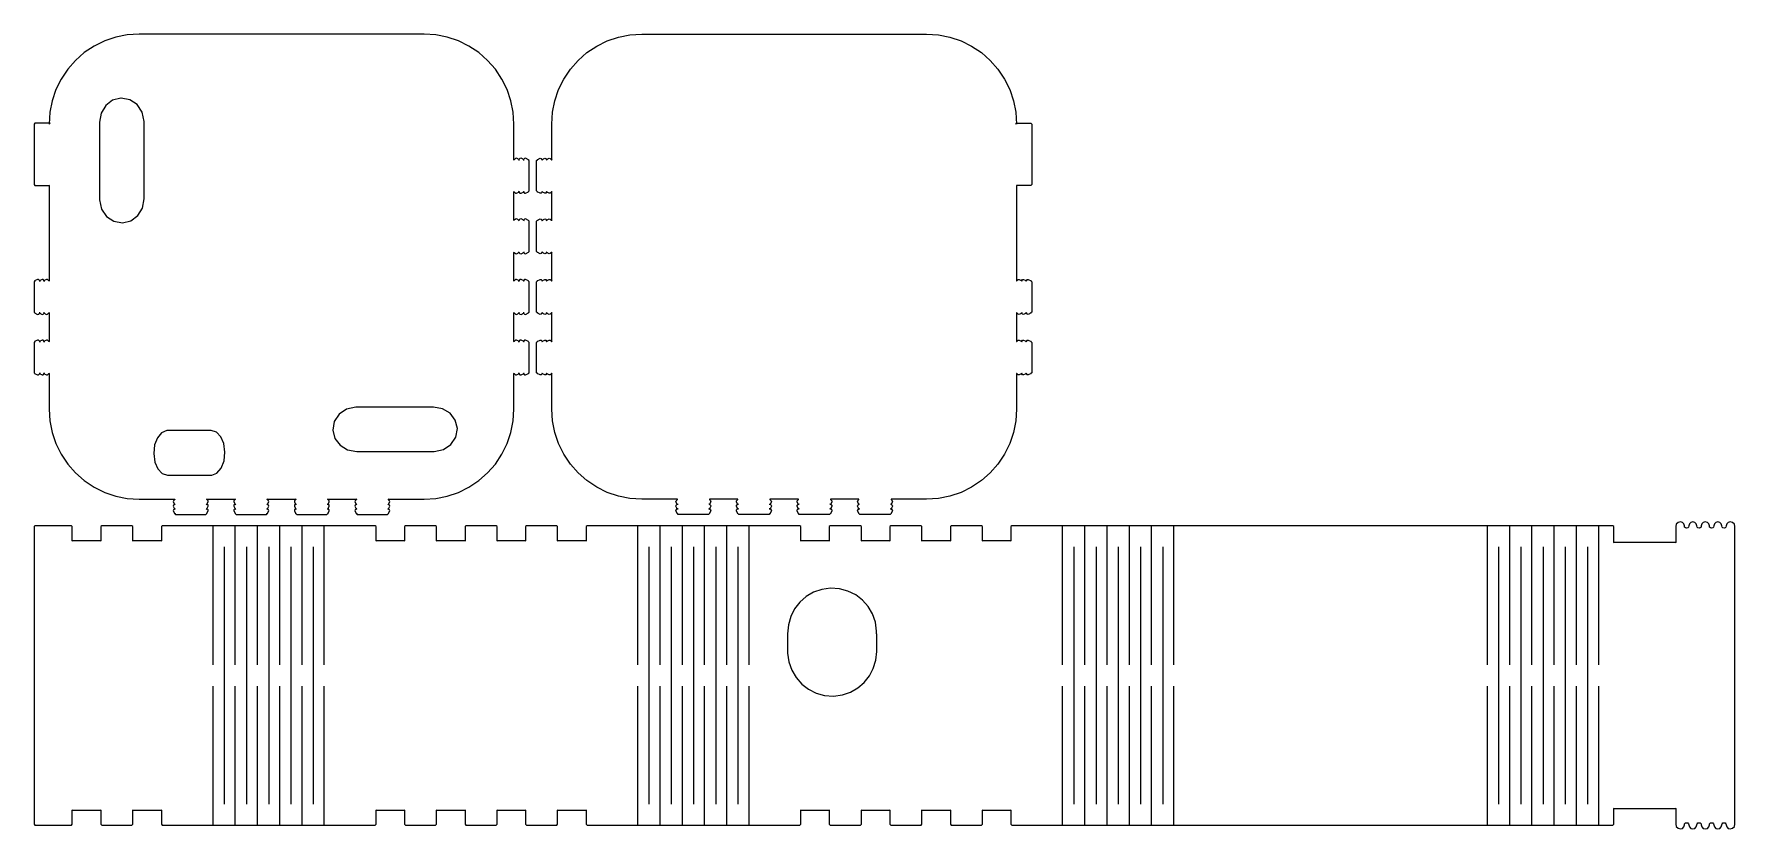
# Model space of a CAD drawing. Extents: x 0 to 191, y 31 to 120.
import ezdxf

# ---------------------------------------------------------------- set-up
doc = ezdxf.new("R2010")
doc.units = 0

msp = doc.modelspace()

# ---------------------------------------------------------------- linework, layer by layer
at = {"layer": 'Layer 1'}
for p, q in [((6.75, 118.897), (5.6495, 118.161)), ((7.937313, 119.482188), (6.75, 118.897)), ((9.18575, 119.90575), (7.937313, 119.482188)), ((10.478813, 120.163187), (9.18575, 119.90575)), ((11.8, 120.25), (10.478813, 120.163187)), ((43.8, 120.25), (11.8, 120.25)), ((45.121187, 120.163187), (43.8, 120.25)), ((46.41425, 119.90575), (45.121187, 120.163187)), ((47.662688, 119.482188), (46.41425, 119.90575)), ((48.85, 118.897), (47.662688, 119.482188)), ((49.9505, 118.161), (48.85, 118.897)), ((62.0995, 118.161), (63.2, 118.897)), ((63.2, 118.897), (64.387313, 119.482188)), ((64.387313, 119.482188), (65.63575, 119.90575)), ((65.63575, 119.90575), (66.928812, 120.163187)), ((66.928812, 120.163187), (68.25, 120.25)), ((68.25, 120.25), (100.25, 120.25)), ((100.25, 120.25), (101.571188, 120.163187)), ((101.571188, 120.163187), (102.86425, 119.90575)), ((102.86425, 119.90575), (104.112687, 119.482188)), ((104.112687, 119.482188), (105.3, 118.897)), ((105.3, 118.897), (106.4005, 118.161)), ((4.6585, 117.2915), (3.789, 116.3005)), ((5.6495, 118.161), (4.6585, 117.2915)), ((50.9415, 117.2915), (49.9505, 118.161)), ((51.811, 116.3005), (50.9415, 117.2915)), ((60.239, 116.3005), (61.1085, 117.2915)), ((61.1085, 117.2915), (62.0995, 118.161)), ((106.4005, 118.161), (107.3915, 117.2915)), ((107.3915, 117.2915), (108.261, 116.3005)), ((3.053, 115.2), (2.467812, 114.012687)), ((3.789, 116.3005), (3.053, 115.2)), ((52.547, 115.2), (51.811, 116.3005)), ((53.132188, 114.012687), (52.547, 115.2)), ((58.917812, 114.012687), (59.503, 115.2)), ((59.503, 115.2), (60.239, 116.3005)), ((108.261, 116.3005), (108.997, 115.2)), ((108.997, 115.2), (109.582188, 114.012687)), ((2.04425, 112.76425), (1.786812, 111.471188)), ((2.467812, 114.012687), (2.04425, 112.76425)), ((8.822805, 112.816687), (8.059076, 112.233513)), ((9.76505, 113.056796), (8.822805, 112.816687)), ((9.78105, 113.05735), (9.76505, 113.056796)), ((10.75868, 112.87872), (9.78105, 113.05735)), ((11.568967, 112.329566), (10.75868, 112.87872)), ((53.55575, 112.76425), (53.132188, 114.012687)), ((53.813187, 111.471188), (53.55575, 112.76425)), ((58.236812, 111.471188), (58.49425, 112.76425)), ((58.49425, 112.76425), (58.917812, 114.012687)), ((109.582188, 114.012687), (110.00575, 112.76425)), ((110.00575, 112.76425), (110.263187, 111.471188)), ((1.786812, 111.471188), (1.7, 110.15)), ((7.547151, 111.389282), (7.36032, 110.366)), ((8.059076, 112.233513), (7.547151, 111.389282)), ((12.129235, 111.493452), (11.568967, 112.329566)), ((12.35681, 110.45394), (12.129235, 111.493452)), ((53.9, 110.15), (53.813187, 111.471188)), ((58.15, 110.15), (58.236812, 111.471188)), ((110.263187, 111.471188), (110.35, 110.15)), ((0.1, 110.25), (0, 110.15)), ((0, 110.15), (0, 103.35)), ((1.8, 110.25), (0.1, 110.25)), ((1.7, 110.15), (1.8, 110.25)), ((7.35832, 110.366), (7.35831, 101.751)), ((7.36032, 110.366), (7.35832, 110.366)), ((12.3563, 110.366), (12.35681, 110.45394)), ((12.3583, 110.366), (12.3563, 110.366)), ((12.3583, 101.751), (12.3583, 110.366)), ((53.9, 106.15), (53.9, 110.15)), ((58.15, 106.15), (58.15, 110.15)), ((110.35, 110.15), (110.25, 110.25)), ((110.25, 110.25), (111.95, 110.25)), ((111.95, 110.25), (112.05, 110.15)), ((112.05, 110.15), (112.05, 103.35)), ((53.9, 106.15), (53.8625, 106.1125)), ((53.8625, 106.1125), (53.9, 106.15)), ((53.929, 106.15), (53.9, 106.15)), ((54.069, 106.291), (53.929, 106.15)), ((53.929, 106.15), (53.929, 106.15)), ((54.185, 106.309), (54.069, 106.291)), ((54.525, 106.139), (54.185, 106.309)), ((54.579, 106.291), (54.409, 106.121)), ((54.409, 106.121), (54.48, 106.15)), ((54.48, 106.15), (54.525, 106.139)), ((54.695, 106.309), (54.579, 106.291)), ((55.035, 106.139), (54.695, 106.309)), ((55.089, 106.291), (54.919, 106.121)), ((54.919, 106.121), (54.99, 106.15)), ((54.99, 106.15), (55.035, 106.139)), ((55.205, 106.309), (55.089, 106.291)), ((55.545, 106.139), (55.205, 106.309)), ((55.6, 106.05), (55.5, 106.15)), ((55.5, 106.15), (55.545, 106.139)), ((55.6, 102.65), (55.6, 106.05)), ((56.45, 106.05), (56.55, 106.15)), ((56.45, 102.65), (56.45, 106.05)), ((56.505, 106.139), (56.845, 106.309)), ((56.55, 106.15), (56.505, 106.139)), ((56.845, 106.309), (56.961, 106.291)), ((56.961, 106.291), (57.131, 106.121)), ((57.015, 106.139), (57.355, 106.309)), ((57.06, 106.15), (57.015, 106.139)), ((57.131, 106.121), (57.06, 106.15)), ((57.355, 106.309), (57.471, 106.291)), ((57.471, 106.291), (57.641, 106.121)), ((57.525, 106.139), (57.865, 106.309)), ((57.57, 106.15), (57.525, 106.139)), ((57.641, 106.121), (57.57, 106.15)), ((57.865, 106.309), (57.981, 106.291)), ((57.981, 106.291), (58.121, 106.15)), ((58.121, 106.15), (58.121, 106.15)), ((58.121, 106.15), (58.15, 106.15)), ((58.15, 106.15), (58.1875, 106.1125)), ((58.1875, 106.1125), (58.15, 106.15)), ((0, 103.35), (0.1, 103.25)), ((0.1, 103.25), (1.7, 103.25)), ((1.7, 103.25), (1.7375, 103.2875)), ((1.7375, 103.2875), (1.7, 103.25)), ((1.7, 103.25), (1.7, 96.55)), ((111.95, 103.25), (110.35, 103.25)), ((110.35, 103.25), (110.35, 103.25)), ((110.35, 103.25), (110.35, 96.55)), ((112.05, 103.35), (111.95, 103.25)), ((7.35831, 101.751), (7.36031, 101.751)), ((7.36031, 101.751), (7.36031, 101.65471)), ((7.36031, 101.65471), (7.590978, 100.61598)), ((12.168631, 100.725778), (12.35631, 101.75099)), ((12.35631, 101.75099), (12.3583, 101.751)), ((53.9, 102.55), (53.8625, 102.5875)), ((53.8625, 102.5875), (53.9, 102.55)), ((53.9, 99.35), (53.9, 102.55)), ((53.9, 102.55), (53.929, 102.55)), ((53.929, 102.55), (53.929, 102.55)), ((53.929, 102.55), (54.069, 102.409)), ((54.069, 102.409), (54.185, 102.391)), ((54.185, 102.391), (54.525, 102.561)), ((54.48, 102.55), (54.409, 102.579)), ((54.409, 102.579), (54.579, 102.409)), ((54.525, 102.561), (54.48, 102.55)), ((54.579, 102.409), (54.695, 102.391)), ((54.695, 102.391), (55.035, 102.561)), ((54.99, 102.55), (54.919, 102.579)), ((54.919, 102.579), (55.089, 102.409)), ((55.035, 102.561), (54.99, 102.55)), ((55.089, 102.409), (55.205, 102.391)), ((55.205, 102.391), (55.545, 102.561)), ((55.5, 102.55), (55.6, 102.65)), ((55.545, 102.561), (55.5, 102.55)), ((56.55, 102.55), (56.45, 102.65)), ((56.845, 102.391), (56.505, 102.561)), ((56.505, 102.561), (56.55, 102.55)), ((56.961, 102.409), (56.845, 102.391)), ((57.131, 102.579), (56.961, 102.409)), ((57.355, 102.391), (57.015, 102.561)), ((57.015, 102.561), (57.06, 102.55)), ((57.06, 102.55), (57.131, 102.579)), ((57.471, 102.409), (57.355, 102.391)), ((57.641, 102.579), (57.471, 102.409)), ((57.865, 102.391), (57.525, 102.561)), ((57.525, 102.561), (57.57, 102.55)), ((57.57, 102.55), (57.641, 102.579)), ((57.981, 102.409), (57.865, 102.391)), ((58.121, 102.55), (57.981, 102.409)), ((58.15, 102.55), (58.121, 102.55)), ((58.121, 102.55), (58.121, 102.55)), ((58.15, 102.55), (58.1875, 102.5875)), ((58.1875, 102.5875), (58.15, 102.55)), ((58.15, 99.35), (58.15, 102.55)), ((7.590978, 100.61598), (8.153738, 99.781799)), ((8.153738, 99.781799), (8.965664, 99.235447)), ((10.888548, 99.298022), (11.654763, 99.880669)), ((11.654763, 99.880669), (12.168631, 100.725778)), ((53.9, 99.35), (53.8625, 99.3125)), ((53.8625, 99.3125), (53.9, 99.35)), ((53.929, 99.35), (53.9, 99.35)), ((54.069, 99.491), (53.929, 99.35)), ((53.929, 99.35), (53.929, 99.35)), ((54.185, 99.509), (54.069, 99.491)), ((54.525, 99.339), (54.185, 99.509)), ((54.579, 99.491), (54.409, 99.321)), ((54.409, 99.321), (54.48, 99.35)), ((54.48, 99.35), (54.525, 99.339)), ((54.695, 99.509), (54.579, 99.491)), ((55.035, 99.339), (54.695, 99.509)), ((55.089, 99.491), (54.919, 99.321)), ((54.919, 99.321), (54.99, 99.35)), ((54.99, 99.35), (55.035, 99.339)), ((55.205, 99.509), (55.089, 99.491)), ((55.545, 99.339), (55.205, 99.509)), ((55.6, 99.25), (55.5, 99.35)), ((55.5, 99.35), (55.545, 99.339)), ((56.45, 99.25), (56.55, 99.35)), ((56.505, 99.339), (56.845, 99.509)), ((56.55, 99.35), (56.505, 99.339)), ((56.845, 99.509), (56.961, 99.491)), ((56.961, 99.491), (57.131, 99.321)), ((57.015, 99.339), (57.355, 99.509)), ((57.06, 99.35), (57.015, 99.339)), ((57.131, 99.321), (57.06, 99.35)), ((57.355, 99.509), (57.471, 99.491)), ((57.471, 99.491), (57.641, 99.321)), ((57.525, 99.339), (57.865, 99.509)), ((57.57, 99.35), (57.525, 99.339)), ((57.641, 99.321), (57.57, 99.35)), ((57.865, 99.509), (57.981, 99.491)), ((57.981, 99.491), (58.121, 99.35)), ((58.121, 99.35), (58.121, 99.35)), ((58.121, 99.35), (58.15, 99.35)), ((58.15, 99.35), (58.1875, 99.3125)), ((58.1875, 99.3125), (58.15, 99.35)), ((8.965664, 99.235447), (9.94383, 99.0602)), ((9.94383, 99.0602), (10.888548, 99.298022)), ((55.6, 95.85), (55.6, 99.25)), ((56.45, 95.85), (56.45, 99.25)), ((1.7, 96.55), (1.7, 92.55)), ((53.9, 95.75), (53.8625, 95.7875)), ((53.8625, 95.7875), (53.9, 95.75)), ((53.9, 92.55), (53.9, 95.75)), ((53.9, 95.75), (53.929, 95.75)), ((53.929, 95.75), (53.929, 95.75)), ((53.929, 95.75), (54.069, 95.609)), ((54.069, 95.609), (54.185, 95.591)), ((54.185, 95.591), (54.525, 95.761)), ((54.48, 95.75), (54.409, 95.779)), ((54.409, 95.779), (54.579, 95.609)), ((54.525, 95.761), (54.48, 95.75)), ((54.579, 95.609), (54.695, 95.591)), ((54.695, 95.591), (55.035, 95.761)), ((54.99, 95.75), (54.919, 95.779)), ((54.919, 95.779), (55.089, 95.609)), ((55.035, 95.761), (54.99, 95.75)), ((55.089, 95.609), (55.205, 95.591)), ((55.205, 95.591), (55.545, 95.761)), ((55.5, 95.75), (55.6, 95.85)), ((55.545, 95.761), (55.5, 95.75)), ((56.55, 95.75), (56.45, 95.85)), ((56.845, 95.591), (56.505, 95.761)), ((56.505, 95.761), (56.55, 95.75)), ((56.961, 95.609), (56.845, 95.591)), ((57.131, 95.779), (56.961, 95.609)), ((57.355, 95.591), (57.015, 95.761)), ((57.015, 95.761), (57.06, 95.75)), ((57.06, 95.75), (57.131, 95.779)), ((57.471, 95.609), (57.355, 95.591)), ((57.641, 95.779), (57.471, 95.609)), ((57.865, 95.591), (57.525, 95.761)), ((57.525, 95.761), (57.57, 95.75)), ((57.57, 95.75), (57.641, 95.779)), ((57.981, 95.609), (57.865, 95.591)), ((58.121, 95.75), (57.981, 95.609)), ((58.15, 95.75), (58.121, 95.75)), ((58.121, 95.75), (58.121, 95.75)), ((58.15, 95.75), (58.1875, 95.7875)), ((58.1875, 95.7875), (58.15, 95.75)), ((58.15, 92.55), (58.15, 95.75)), ((110.35, 96.55), (110.35, 92.55)), ((0.1, 92.55), (0, 92.45)), ((0, 92.45), (0, 89.05)), ((0.395, 92.709), (0.055, 92.539)), ((0.055, 92.539), (0.1, 92.55)), ((0.511, 92.691), (0.395, 92.709)), ((0.681, 92.521), (0.511, 92.691)), ((0.905, 92.709), (0.565, 92.539)), ((0.565, 92.539), (0.61, 92.55)), ((0.61, 92.55), (0.681, 92.521)), ((1.021, 92.691), (0.905, 92.709)), ((1.191, 92.521), (1.021, 92.691)), ((1.415, 92.709), (1.075, 92.539)), ((1.075, 92.539), (1.12, 92.55)), ((1.12, 92.55), (1.191, 92.521)), ((1.531, 92.691), (1.415, 92.709)), ((1.671, 92.55), (1.531, 92.691)), ((1.7, 92.55), (1.671, 92.55)), ((1.671, 92.55), (1.671, 92.55)), ((1.7, 92.55), (1.7375, 92.5125)), ((1.7375, 92.5125), (1.7, 92.55)), ((53.9, 92.55), (53.8625, 92.5125)), ((53.8625, 92.5125), (53.9, 92.55)), ((53.929, 92.55), (53.9, 92.55)), ((54.069, 92.691), (53.929, 92.55)), ((53.929, 92.55), (53.929, 92.55)), ((54.185, 92.709), (54.069, 92.691)), ((54.525, 92.539), (54.185, 92.709)), ((54.579, 92.691), (54.409, 92.521)), ((54.409, 92.521), (54.48, 92.55)), ((54.48, 92.55), (54.525, 92.539)), ((54.695, 92.709), (54.579, 92.691)), ((55.035, 92.539), (54.695, 92.709)), ((55.089, 92.691), (54.919, 92.521)), ((54.919, 92.521), (54.99, 92.55)), ((54.99, 92.55), (55.035, 92.539)), ((55.205, 92.709), (55.089, 92.691)), ((55.545, 92.539), (55.205, 92.709)), ((55.6, 92.45), (55.5, 92.55)), ((55.5, 92.55), (55.545, 92.539)), ((55.6, 89.05), (55.6, 92.45)), ((56.45, 92.45), (56.55, 92.55)), ((56.45, 89.05), (56.45, 92.45)), ((56.505, 92.539), (56.845, 92.709)), ((56.55, 92.55), (56.505, 92.539)), ((56.845, 92.709), (56.961, 92.691)), ((56.961, 92.691), (57.131, 92.521)), ((57.015, 92.539), (57.355, 92.709)), ((57.06, 92.55), (57.015, 92.539)), ((57.131, 92.521), (57.06, 92.55)), ((57.355, 92.709), (57.471, 92.691)), ((57.471, 92.691), (57.641, 92.521)), ((57.525, 92.539), (57.865, 92.709)), ((57.57, 92.55), (57.525, 92.539)), ((57.641, 92.521), (57.57, 92.55)), ((57.865, 92.709), (57.981, 92.691)), ((57.981, 92.691), (58.121, 92.55)), ((58.121, 92.55), (58.121, 92.55)), ((58.121, 92.55), (58.15, 92.55)), ((58.15, 92.55), (58.1875, 92.5125)), ((58.1875, 92.5125), (58.15, 92.55)), ((110.35, 92.55), (110.35, 92.55)), ((110.35, 92.55), (110.379, 92.55)), ((110.379, 92.55), (110.519, 92.691)), ((110.379, 92.55), (110.379, 92.55)), ((110.519, 92.691), (110.635, 92.709)), ((110.635, 92.709), (110.975, 92.539)), ((110.859, 92.521), (111.029, 92.691)), ((110.93, 92.55), (110.859, 92.521)), ((110.975, 92.539), (110.93, 92.55)), ((111.029, 92.691), (111.145, 92.709)), ((111.145, 92.709), (111.485, 92.539)), ((111.369, 92.521), (111.539, 92.691)), ((111.44, 92.55), (111.369, 92.521)), ((111.485, 92.539), (111.44, 92.55)), ((111.539, 92.691), (111.655, 92.709)), ((111.655, 92.709), (111.995, 92.539)), ((111.995, 92.539), (111.95, 92.55)), ((111.95, 92.55), (112.05, 92.45)), ((112.05, 92.45), (112.05, 89.05)), ((0, 89.05), (0.1, 88.95)), ((0.1, 88.95), (0.055, 88.961)), ((0.055, 88.961), (0.395, 88.791)), ((0.395, 88.791), (0.511, 88.809)), ((0.511, 88.809), (0.681, 88.979)), ((0.61, 88.95), (0.565, 88.961)), ((0.565, 88.961), (0.905, 88.791)), ((0.681, 88.979), (0.61, 88.95)), ((0.905, 88.791), (1.021, 88.809)), ((1.021, 88.809), (1.191, 88.979)), ((1.12, 88.95), (1.075, 88.961)), ((1.075, 88.961), (1.415, 88.791)), ((1.191, 88.979), (1.12, 88.95)), ((1.415, 88.791), (1.531, 88.809)), ((1.531, 88.809), (1.671, 88.95)), ((1.671, 88.95), (1.671, 88.95)), ((1.671, 88.95), (1.7, 88.95)), ((1.7, 88.95), (1.7375, 88.9875)), ((1.7375, 88.9875), (1.7, 88.95)), ((1.7, 88.95), (1.7, 85.75)), ((53.9, 88.95), (53.8625, 88.9875)), ((53.8625, 88.9875), (53.9, 88.95)), ((53.9, 85.75), (53.9, 88.95)), ((53.9, 88.95), (53.929, 88.95)), ((53.929, 88.95), (53.929, 88.95)), ((53.929, 88.95), (54.069, 88.809)), ((54.069, 88.809), (54.185, 88.791)), ((54.185, 88.791), (54.525, 88.961)), ((54.48, 88.95), (54.409, 88.979)), ((54.409, 88.979), (54.579, 88.809)), ((54.525, 88.961), (54.48, 88.95)), ((54.579, 88.809), (54.695, 88.791)), ((54.695, 88.791), (55.035, 88.961)), ((54.99, 88.95), (54.919, 88.979)), ((54.919, 88.979), (55.089, 88.809)), ((55.035, 88.961), (54.99, 88.95)), ((55.089, 88.809), (55.205, 88.791)), ((55.205, 88.791), (55.545, 88.961)), ((55.5, 88.95), (55.6, 89.05)), ((55.545, 88.961), (55.5, 88.95)), ((56.55, 88.95), (56.45, 89.05)), ((56.845, 88.791), (56.505, 88.961)), ((56.505, 88.961), (56.55, 88.95)), ((56.961, 88.809), (56.845, 88.791)), ((57.131, 88.979), (56.961, 88.809)), ((57.355, 88.791), (57.015, 88.961)), ((57.015, 88.961), (57.06, 88.95)), ((57.06, 88.95), (57.131, 88.979)), ((57.471, 88.809), (57.355, 88.791)), ((57.641, 88.979), (57.471, 88.809)), ((57.865, 88.791), (57.525, 88.961)), ((57.525, 88.961), (57.57, 88.95)), ((57.57, 88.95), (57.641, 88.979)), ((57.981, 88.809), (57.865, 88.791)), ((58.121, 88.95), (57.981, 88.809)), ((58.15, 88.95), (58.121, 88.95)), ((58.121, 88.95), (58.121, 88.95)), ((58.15, 88.95), (58.1875, 88.9875)), ((58.1875, 88.9875), (58.15, 88.95)), ((58.15, 85.75), (58.15, 88.95)), ((110.379, 88.95), (110.35, 88.95)), ((110.35, 88.95), (110.35, 88.95)), ((110.35, 88.95), (110.35, 85.75)), ((110.519, 88.809), (110.379, 88.95)), ((110.379, 88.95), (110.379, 88.95)), ((110.635, 88.791), (110.519, 88.809)), ((110.975, 88.961), (110.635, 88.791)), ((111.029, 88.809), (110.859, 88.979)), ((110.859, 88.979), (110.93, 88.95)), ((110.93, 88.95), (110.975, 88.961)), ((111.145, 88.791), (111.029, 88.809)), ((111.485, 88.961), (111.145, 88.791)), ((111.539, 88.809), (111.369, 88.979)), ((111.369, 88.979), (111.44, 88.95)), ((111.44, 88.95), (111.485, 88.961)), ((111.655, 88.791), (111.539, 88.809)), ((111.995, 88.961), (111.655, 88.791)), ((112.05, 89.05), (111.95, 88.95)), ((111.95, 88.95), (111.995, 88.961)), ((0.1, 85.75), (0, 85.65)), ((0, 85.65), (0, 82.25)), ((0.395, 85.909), (0.055, 85.739)), ((0.055, 85.739), (0.1, 85.75)), ((0.511, 85.891), (0.395, 85.909)), ((0.681, 85.721), (0.511, 85.891)), ((0.905, 85.909), (0.565, 85.739)), ((0.565, 85.739), (0.61, 85.75)), ((0.61, 85.75), (0.681, 85.721)), ((1.021, 85.891), (0.905, 85.909)), ((1.191, 85.721), (1.021, 85.891)), ((1.415, 85.909), (1.075, 85.739)), ((1.075, 85.739), (1.12, 85.75)), ((1.12, 85.75), (1.191, 85.721)), ((1.531, 85.891), (1.415, 85.909)), ((1.671, 85.75), (1.531, 85.891)), ((1.7, 85.75), (1.671, 85.75)), ((1.671, 85.75), (1.671, 85.75)), ((1.7, 85.75), (1.7375, 85.7125)), ((1.7375, 85.7125), (1.7, 85.75)), ((53.9, 85.75), (53.8625, 85.7125)), ((53.8625, 85.7125), (53.9, 85.75)), ((53.929, 85.75), (53.9, 85.75)), ((54.069, 85.891), (53.929, 85.75)), ((53.929, 85.75), (53.929, 85.75)), ((54.185, 85.909), (54.069, 85.891)), ((54.525, 85.739), (54.185, 85.909)), ((54.579, 85.891), (54.409, 85.721)), ((54.409, 85.721), (54.48, 85.75)), ((54.48, 85.75), (54.525, 85.739)), ((54.695, 85.909), (54.579, 85.891)), ((55.035, 85.739), (54.695, 85.909)), ((55.089, 85.891), (54.919, 85.721)), ((54.919, 85.721), (54.99, 85.75)), ((54.99, 85.75), (55.035, 85.739)), ((55.205, 85.909), (55.089, 85.891)), ((55.545, 85.739), (55.205, 85.909)), ((55.6, 85.65), (55.5, 85.75)), ((55.5, 85.75), (55.545, 85.739)), ((55.6, 82.25), (55.6, 85.65)), ((56.45, 85.65), (56.55, 85.75)), ((56.45, 82.25), (56.45, 85.65)), ((56.505, 85.739), (56.845, 85.909)), ((56.55, 85.75), (56.505, 85.739)), ((56.845, 85.909), (56.961, 85.891)), ((56.961, 85.891), (57.131, 85.721)), ((57.015, 85.739), (57.355, 85.909)), ((57.06, 85.75), (57.015, 85.739)), ((57.131, 85.721), (57.06, 85.75)), ((57.355, 85.909), (57.471, 85.891)), ((57.471, 85.891), (57.641, 85.721)), ((57.525, 85.739), (57.865, 85.909)), ((57.57, 85.75), (57.525, 85.739)), ((57.641, 85.721), (57.57, 85.75)), ((57.865, 85.909), (57.981, 85.891)), ((57.981, 85.891), (58.121, 85.75)), ((58.121, 85.75), (58.121, 85.75)), ((58.121, 85.75), (58.15, 85.75)), ((58.15, 85.75), (58.1875, 85.7125)), ((58.1875, 85.7125), (58.15, 85.75)), ((110.35, 85.75), (110.35, 85.75)), ((110.35, 85.75), (110.379, 85.75)), ((110.379, 85.75), (110.519, 85.891)), ((110.379, 85.75), (110.379, 85.75)), ((110.519, 85.891), (110.635, 85.909)), ((110.635, 85.909), (110.975, 85.739)), ((110.859, 85.721), (111.029, 85.891)), ((110.93, 85.75), (110.859, 85.721)), ((110.975, 85.739), (110.93, 85.75)), ((111.029, 85.891), (111.145, 85.909)), ((111.145, 85.909), (111.485, 85.739)), ((111.369, 85.721), (111.539, 85.891)), ((111.44, 85.75), (111.369, 85.721)), ((111.485, 85.739), (111.44, 85.75)), ((111.539, 85.891), (111.655, 85.909)), ((111.655, 85.909), (111.995, 85.739)), ((111.995, 85.739), (111.95, 85.75)), ((111.95, 85.75), (112.05, 85.65)), ((112.05, 85.65), (112.05, 82.25)), ((0, 82.25), (0.1, 82.15)), ((0.1, 82.15), (0.055, 82.161)), ((0.055, 82.161), (0.395, 81.991)), ((0.511, 82.009), (0.681, 82.179)), ((0.61, 82.15), (0.565, 82.161)), ((0.565, 82.161), (0.905, 81.991)), ((0.681, 82.179), (0.61, 82.15)), ((1.021, 82.009), (1.191, 82.179)), ((1.12, 82.15), (1.075, 82.161)), ((1.075, 82.161), (1.415, 81.991)), ((1.191, 82.179), (1.12, 82.15)), ((1.531, 82.009), (1.671, 82.15)), ((1.671, 82.15), (1.671, 82.15)), ((1.671, 82.15), (1.7, 82.15)), ((1.7, 82.15), (1.7375, 82.1875)), ((1.7375, 82.1875), (1.7, 82.15)), ((1.7, 82.15), (1.7, 78.15)), ((53.9, 82.15), (53.8625, 82.1875)), ((53.8625, 82.1875), (53.9, 82.15)), ((53.9, 78.15), (53.9, 82.15)), ((53.9, 82.15), (53.929, 82.15)), ((53.929, 82.15), (53.929, 82.15)), ((53.929, 82.15), (54.069, 82.009)), ((54.185, 81.991), (54.525, 82.161)), ((54.48, 82.15), (54.409, 82.179)), ((54.409, 82.179), (54.579, 82.009)), ((54.525, 82.161), (54.48, 82.15)), ((54.695, 81.991), (55.035, 82.161)), ((54.99, 82.15), (54.919, 82.179)), ((54.919, 82.179), (55.089, 82.009)), ((55.035, 82.161), (54.99, 82.15)), ((55.205, 81.991), (55.545, 82.161)), ((55.5, 82.15), (55.6, 82.25)), ((55.545, 82.161), (55.5, 82.15)), ((56.55, 82.15), (56.45, 82.25)), ((56.845, 81.991), (56.505, 82.161)), ((56.505, 82.161), (56.55, 82.15)), ((57.131, 82.179), (56.961, 82.009)), ((57.355, 81.991), (57.015, 82.161)), ((57.015, 82.161), (57.06, 82.15)), ((57.06, 82.15), (57.131, 82.179)), ((57.641, 82.179), (57.471, 82.009)), ((57.865, 81.991), (57.525, 82.161)), ((57.525, 82.161), (57.57, 82.15)), ((57.57, 82.15), (57.641, 82.179)), ((58.121, 82.15), (57.981, 82.009)), ((58.15, 82.15), (58.121, 82.15)), ((58.121, 82.15), (58.121, 82.15)), ((58.15, 82.15), (58.1875, 82.1875)), ((58.1875, 82.1875), (58.15, 82.15)), ((58.15, 78.15), (58.15, 82.15)), ((110.379, 82.15), (110.35, 82.15)), ((110.35, 82.15), (110.35, 82.15)), ((110.35, 82.15), (110.35, 78.15)), ((110.519, 82.009), (110.379, 82.15)), ((110.379, 82.15), (110.379, 82.15)), ((110.975, 82.161), (110.635, 81.991)), ((111.029, 82.009), (110.859, 82.179)), ((110.859, 82.179), (110.93, 82.15)), ((110.93, 82.15), (110.975, 82.161)), ((111.485, 82.161), (111.145, 81.991)), ((111.539, 82.009), (111.369, 82.179)), ((111.369, 82.179), (111.44, 82.15)), ((111.44, 82.15), (111.485, 82.161)), ((111.995, 82.161), (111.655, 81.991)), ((112.05, 82.25), (111.95, 82.15)), ((111.95, 82.15), (111.995, 82.161)), ((0.395, 81.991), (0.511, 82.009)), ((0.905, 81.991), (1.021, 82.009)), ((1.415, 81.991), (1.531, 82.009)), ((54.069, 82.009), (54.185, 81.991)), ((54.579, 82.009), (54.695, 81.991)), ((55.089, 82.009), (55.205, 81.991)), ((56.961, 82.009), (56.845, 81.991)), ((57.471, 82.009), (57.355, 81.991)), ((57.981, 82.009), (57.865, 81.991)), ((110.635, 81.991), (110.519, 82.009)), ((111.145, 81.991), (111.029, 82.009)), ((111.655, 81.991), (111.539, 82.009)), ((36.14611, 78.3938), (35.10738, 78.163132)), ((36.2424, 78.3938), (36.14611, 78.3938)), ((36.2424, 78.3958), (36.2424, 78.3938)), ((44.8574, 78.3958), (36.2424, 78.3958)), ((44.857416, 78.39379), (44.8574, 78.3958)), ((45.880698, 78.206956), (44.857416, 78.39379)), ((1.7, 78.15), (1.786812, 76.828812)), ((1.786812, 76.828812), (2.04425, 75.53575)), ((33.726847, 76.788446), (33.5516, 75.81028)), ((34.273199, 77.600372), (33.726847, 76.788446)), ((35.10738, 78.163132), (34.273199, 77.600372)), ((46.724929, 77.695029), (45.880698, 78.206956)), ((47.308101, 76.931297), (46.724929, 77.695029)), ((47.548206, 75.98905), (47.308101, 76.931297)), ((53.55575, 75.53575), (53.813187, 76.828812)), ((53.813187, 76.828812), (53.9, 78.15)), ((58.236812, 76.828812), (58.15, 78.15)), ((58.49425, 75.53575), (58.236812, 76.828812)), ((110.263187, 76.828812), (110.00575, 75.53575)), ((110.35, 78.15), (110.263187, 76.828812)), ((2.04425, 75.53575), (2.467812, 74.287313)), ((13.854943, 74.954476), (13.542741, 74.142453)), ((14.331619, 75.517304), (13.854943, 74.954476)), ((14.92518, 75.748), (14.331619, 75.517304)), ((14.9802, 75.748), (14.92518, 75.748)), ((14.9802, 75.75), (14.9802, 75.748)), ((19.903, 75.75), (14.9802, 75.75)), ((19.903003, 75.74799), (19.903, 75.75)), ((20.487738, 75.561135), (19.903003, 75.74799)), ((20.970158, 75.049145), (20.487738, 75.561135)), ((21.3034, 74.285321), (20.970158, 75.049145)), ((33.5516, 75.81028), (33.789422, 74.865562)), ((33.789422, 74.865562), (34.372069, 74.099347)), ((46.820973, 74.18513), (47.370129, 74.995417)), ((47.370129, 74.995417), (47.54876, 75.97305)), ((47.54876, 75.97305), (47.548206, 75.98905)), ((53.132188, 74.287312), (53.55575, 75.53575)), ((58.917812, 74.287313), (58.49425, 75.53575)), ((110.00575, 75.53575), (109.582188, 74.287313)), ((2.467812, 74.287313), (3.053, 73.1)), ((3.053, 73.1), (3.789, 71.9995)), ((13.542741, 74.142453), (13.4426, 73.16417)), ((13.4426, 73.16417), (13.578499, 72.219338)), ((21.440603, 73.34296), (21.3034, 74.285321)), ((21.338845, 72.349211), (21.44092, 73.32696)), ((21.44092, 73.32696), (21.440603, 73.34296)), ((34.372069, 74.099347), (35.217178, 73.585479)), ((35.217178, 73.585479), (36.24239, 73.3978)), ((36.24239, 73.3978), (36.2424, 73.3958)), ((36.2424, 73.3958), (44.8574, 73.3958)), ((44.8574, 73.3958), (44.8574, 73.3978)), ((44.8574, 73.3978), (44.94534, 73.39729)), ((44.94534, 73.39729), (45.984856, 73.624862)), ((45.984856, 73.624862), (46.820973, 74.18513)), ((51.811, 71.9995), (52.547, 73.1)), ((52.547, 73.1), (53.132188, 74.287312)), ((59.503, 73.1), (58.917812, 74.287313)), ((60.239, 71.9995), (59.503, 73.1)), ((108.997, 73.1), (108.261, 71.9995)), ((109.582188, 74.287313), (108.997, 73.1)), ((3.789, 71.9995), (4.6585, 71.0085)), ((4.6585, 71.0085), (5.6495, 70.139)), ((13.578499, 72.219338), (13.911441, 71.453031)), ((13.911441, 71.453031), (14.394363, 70.939101)), ((14.394363, 70.939101), (14.9802, 70.7514)), ((14.9802, 70.7514), (14.9802, 70.7494)), ((14.9802, 70.7494), (19.903, 70.7494)), ((19.903, 70.7494), (19.903, 70.7514)), ((19.903, 70.7514), (19.95325, 70.75089)), ((19.95325, 70.75089), (20.54726, 70.978491)), ((20.54726, 70.978491), (21.025042, 71.538826)), ((21.025042, 71.538826), (21.338845, 72.349211)), ((49.9505, 70.139), (50.9415, 71.0085)), ((50.9415, 71.0085), (51.811, 71.9995)), ((61.1085, 71.0085), (60.239, 71.9995)), ((62.0995, 70.139), (61.1085, 71.0085)), ((107.3915, 71.0085), (106.4005, 70.139)), ((108.261, 71.9995), (107.3915, 71.0085)), ((5.6495, 70.139), (6.75, 69.403)), ((6.75, 69.403), (7.937312, 68.817813)), ((7.937312, 68.817813), (9.18575, 68.39425)), ((46.41425, 68.39425), (47.662687, 68.817813)), ((47.662687, 68.817813), (48.85, 69.403)), ((48.85, 69.403), (49.9505, 70.139)), ((63.2, 69.403), (62.0995, 70.139)), ((64.387313, 68.817813), (63.2, 69.403)), ((65.63575, 68.39425), (64.387313, 68.817813)), ((104.112687, 68.817813), (102.86425, 68.39425)), ((105.3, 69.403), (104.112687, 68.817813)), ((106.4005, 70.139), (105.3, 69.403)), ((9.18575, 68.39425), (10.478813, 68.136813)), ((10.478813, 68.136813), (11.8, 68.05)), ((11.8, 68.05), (15.8, 68.05)), ((11.8, 68.05), (11.8, 68.05)), ((15.659, 67.881), (15.641, 67.765)), ((15.641, 67.765), (15.811, 67.425)), ((15.659, 67.371), (15.641, 67.255)), ((15.641, 67.255), (15.811, 66.915)), ((15.8, 68.021), (15.659, 67.881)), ((15.829, 67.541), (15.659, 67.371)), ((15.829, 67.031), (15.659, 66.861)), ((15.8, 68.05), (15.8, 68.05)), ((15.8, 68.05), (15.8, 68.021)), ((15.8, 68.021), (15.8, 68.021)), ((15.8, 67.47), (15.829, 67.541)), ((15.811, 67.425), (15.8, 67.47)), ((15.8, 66.96), (15.829, 67.031)), ((15.811, 66.915), (15.8, 66.96)), ((19.4, 68.05), (19.3625, 68.0875)), ((19.3625, 68.0875), (19.4, 68.05)), ((19.541, 67.371), (19.371, 67.541)), ((19.371, 67.541), (19.4, 67.47)), ((19.541, 66.861), (19.371, 67.031)), ((19.371, 67.031), (19.4, 66.96)), ((19.389, 67.425), (19.559, 67.765)), ((19.4, 67.47), (19.389, 67.425)), ((19.389, 66.915), (19.559, 67.255)), ((19.4, 66.96), (19.389, 66.915)), ((19.4, 68.021), (19.4, 68.05)), ((19.4, 68.05), (22.6, 68.05)), ((19.541, 67.881), (19.4, 68.021)), ((19.4, 68.021), (19.4, 68.021)), ((19.559, 67.765), (19.541, 67.881)), ((19.559, 67.255), (19.541, 67.371)), ((22.459, 67.881), (22.441, 67.765)), ((22.441, 67.765), (22.611, 67.425)), ((22.459, 67.371), (22.441, 67.255)), ((22.441, 67.255), (22.611, 66.915)), ((22.6, 68.021), (22.459, 67.881)), ((22.629, 67.541), (22.459, 67.371)), ((22.629, 67.031), (22.459, 66.861)), ((22.6, 68.05), (22.6375, 68.0875)), ((22.6375, 68.0875), (22.6, 68.05)), ((22.6, 68.05), (22.6, 68.021)), ((22.6, 68.021), (22.6, 68.021)), ((22.6, 67.47), (22.629, 67.541)), ((22.611, 67.425), (22.6, 67.47)), ((22.6, 66.96), (22.629, 67.031)), ((22.611, 66.915), (22.6, 66.96)), ((26.2, 68.05), (26.1625, 68.0875)), ((26.1625, 68.0875), (26.2, 68.05)), ((26.341, 67.371), (26.171, 67.541)), ((26.171, 67.541), (26.2, 67.47)), ((26.341, 66.861), (26.171, 67.031)), ((26.171, 67.031), (26.2, 66.96)), ((26.189, 67.425), (26.359, 67.765)), ((26.2, 67.47), (26.189, 67.425)), ((26.189, 66.915), (26.359, 67.255)), ((26.2, 66.96), (26.189, 66.915)), ((26.2, 68.021), (26.2, 68.05)), ((26.2, 68.05), (29.4, 68.05)), ((26.341, 67.881), (26.2, 68.021)), ((26.2, 68.021), (26.2, 68.021)), ((26.359, 67.765), (26.341, 67.881)), ((26.359, 67.255), (26.341, 67.371)), ((29.259, 67.881), (29.241, 67.765)), ((29.241, 67.765), (29.411, 67.425)), ((29.259, 67.371), (29.241, 67.255)), ((29.241, 67.255), (29.411, 66.915)), ((29.4, 68.021), (29.259, 67.881)), ((29.429, 67.541), (29.259, 67.371)), ((29.429, 67.031), (29.259, 66.861)), ((29.4, 68.05), (29.4375, 68.0875)), ((29.4375, 68.0875), (29.4, 68.05)), ((29.4, 68.05), (29.4, 68.021)), ((29.4, 68.021), (29.4, 68.021)), ((29.4, 67.47), (29.429, 67.541)), ((29.411, 67.425), (29.4, 67.47)), ((29.4, 66.96), (29.429, 67.031)), ((29.411, 66.915), (29.4, 66.96)), ((33, 68.05), (32.9625, 68.0875)), ((32.9625, 68.0875), (33, 68.05)), ((33.141, 67.371), (32.971, 67.541)), ((32.971, 67.541), (33, 67.47)), ((33.141, 66.861), (32.971, 67.031)), ((32.971, 67.031), (33, 66.96)), ((32.989, 67.425), (33.159, 67.765)), ((33, 67.47), (32.989, 67.425)), ((32.989, 66.915), (33.159, 67.255)), ((33, 66.96), (32.989, 66.915)), ((33, 68.021), (33, 68.05)), ((33, 68.05), (36.2, 68.05)), ((33.141, 67.881), (33, 68.021)), ((33, 68.021), (33, 68.021)), ((33.159, 67.765), (33.141, 67.881)), ((33.159, 67.255), (33.141, 67.371)), ((36.059, 67.881), (36.041, 67.765)), ((36.041, 67.765), (36.211, 67.425)), ((36.059, 67.371), (36.041, 67.255)), ((36.041, 67.255), (36.211, 66.915)), ((36.2, 68.021), (36.059, 67.881)), ((36.229, 67.541), (36.059, 67.371)), ((36.229, 67.031), (36.059, 66.861)), ((36.2, 68.05), (36.2375, 68.0875)), ((36.2375, 68.0875), (36.2, 68.05)), ((36.2, 68.05), (36.2, 68.021)), ((36.2, 68.021), (36.2, 68.021)), ((36.2, 67.47), (36.229, 67.541)), ((36.211, 67.425), (36.2, 67.47)), ((36.2, 66.96), (36.229, 67.031)), ((36.211, 66.915), (36.2, 66.96)), ((39.8, 68.05), (39.7625, 68.0875)), ((39.7625, 68.0875), (39.8, 68.05)), ((39.941, 67.371), (39.771, 67.541)), ((39.771, 67.541), (39.8, 67.47)), ((39.941, 66.861), (39.771, 67.031)), ((39.771, 67.031), (39.8, 66.96)), ((39.789, 67.425), (39.959, 67.765)), ((39.8, 67.47), (39.789, 67.425)), ((39.789, 66.915), (39.959, 67.255)), ((39.8, 66.96), (39.789, 66.915)), ((39.8, 68.021), (39.8, 68.05)), ((39.8, 68.05), (43.8, 68.05)), ((39.941, 67.881), (39.8, 68.021)), ((39.8, 68.021), (39.8, 68.021)), ((39.959, 67.765), (39.941, 67.881)), ((39.959, 67.255), (39.941, 67.371)), ((43.8, 68.05), (45.121187, 68.136812)), ((45.121187, 68.136812), (46.41425, 68.39425)), ((66.928812, 68.136812), (65.63575, 68.39425)), ((68.25, 68.05), (66.928812, 68.136812)), ((72.25, 68.05), (68.25, 68.05)), ((72.091, 67.765), (72.109, 67.881)), ((72.261, 67.425), (72.091, 67.765)), ((72.091, 67.255), (72.109, 67.371)), ((72.261, 66.915), (72.091, 67.255)), ((72.109, 67.881), (72.25, 68.021)), ((72.109, 67.371), (72.279, 67.541)), ((72.109, 66.861), (72.279, 67.031)), ((72.25, 68.021), (72.25, 68.05)), ((72.25, 68.05), (72.25, 68.05)), ((72.25, 68.021), (72.25, 68.021)), ((72.279, 67.541), (72.25, 67.47)), ((72.25, 67.47), (72.261, 67.425)), ((72.279, 67.031), (72.25, 66.96)), ((72.25, 66.96), (72.261, 66.915)), ((75.85, 67.47), (75.821, 67.541)), ((75.821, 67.541), (75.991, 67.371)), ((75.85, 66.96), (75.821, 67.031)), ((75.821, 67.031), (75.991, 66.861)), ((76.009, 67.765), (75.839, 67.425)), ((75.839, 67.425), (75.85, 67.47)), ((76.009, 67.255), (75.839, 66.915)), ((75.839, 66.915), (75.85, 66.96)), ((79.05, 68.05), (75.85, 68.05)), ((75.85, 68.05), (75.85, 68.05)), ((75.85, 68.05), (75.85, 68.021)), ((75.85, 68.021), (75.85, 68.021)), ((75.85, 68.021), (75.991, 67.881)), ((75.991, 67.881), (76.009, 67.765)), ((75.991, 67.371), (76.009, 67.255)), ((78.891, 67.765), (78.909, 67.881)), ((79.061, 67.425), (78.891, 67.765)), ((78.891, 67.255), (78.909, 67.371)), ((79.061, 66.915), (78.891, 67.255)), ((78.909, 67.881), (79.05, 68.021)), ((78.909, 67.371), (79.079, 67.541)), ((78.909, 66.861), (79.079, 67.031)), ((79.05, 68.021), (79.05, 68.05)), ((79.05, 68.05), (79.05, 68.05)), ((79.05, 68.021), (79.05, 68.021)), ((79.079, 67.541), (79.05, 67.47)), ((79.05, 67.47), (79.061, 67.425)), ((79.079, 67.031), (79.05, 66.96)), ((79.05, 66.96), (79.061, 66.915)), ((82.65, 67.47), (82.621, 67.541)), ((82.621, 67.541), (82.791, 67.371)), ((82.65, 66.96), (82.621, 67.031)), ((82.621, 67.031), (82.791, 66.861)), ((82.809, 67.765), (82.639, 67.425)), ((82.639, 67.425), (82.65, 67.47)), ((82.809, 67.255), (82.639, 66.915)), ((82.639, 66.915), (82.65, 66.96)), ((85.85, 68.05), (82.65, 68.05)), ((82.65, 68.05), (82.65, 68.05)), ((82.65, 68.05), (82.65, 68.021)), ((82.65, 68.021), (82.65, 68.021)), ((82.65, 68.021), (82.791, 67.881)), ((82.791, 67.881), (82.809, 67.765)), ((82.791, 67.371), (82.809, 67.255)), ((85.691, 67.765), (85.709, 67.881)), ((85.861, 67.425), (85.691, 67.765)), ((85.691, 67.255), (85.709, 67.371)), ((85.861, 66.915), (85.691, 67.255)), ((85.709, 67.881), (85.85, 68.021)), ((85.709, 67.371), (85.879, 67.541)), ((85.709, 66.861), (85.879, 67.031)), ((85.85, 68.021), (85.85, 68.05)), ((85.85, 68.05), (85.85, 68.05)), ((85.85, 68.021), (85.85, 68.021)), ((85.879, 67.541), (85.85, 67.47)), ((85.85, 67.47), (85.861, 67.425)), ((85.879, 67.031), (85.85, 66.96)), ((85.85, 66.96), (85.861, 66.915)), ((89.45, 67.47), (89.421, 67.541)), ((89.421, 67.541), (89.591, 67.371)), ((89.45, 66.96), (89.421, 67.031)), ((89.421, 67.031), (89.591, 66.861)), ((89.609, 67.765), (89.439, 67.425)), ((89.439, 67.425), (89.45, 67.47)), ((89.609, 67.255), (89.439, 66.915)), ((89.439, 66.915), (89.45, 66.96)), ((92.65, 68.05), (89.45, 68.05)), ((89.45, 68.05), (89.45, 68.05)), ((89.45, 68.05), (89.45, 68.021)), ((89.45, 68.021), (89.45, 68.021)), ((89.45, 68.021), (89.591, 67.881)), ((89.591, 67.881), (89.609, 67.765)), ((89.591, 67.371), (89.609, 67.255)), ((92.491, 67.765), (92.509, 67.881)), ((92.661, 67.425), (92.491, 67.765)), ((92.491, 67.255), (92.509, 67.371)), ((92.661, 66.915), (92.491, 67.255)), ((92.509, 67.881), (92.65, 68.021)), ((92.509, 67.371), (92.679, 67.541)), ((92.509, 66.861), (92.679, 67.031)), ((92.65, 68.021), (92.65, 68.05)), ((92.65, 68.05), (92.65, 68.05)), ((92.65, 68.021), (92.65, 68.021)), ((92.679, 67.541), (92.65, 67.47)), ((92.65, 67.47), (92.661, 67.425)), ((92.679, 67.031), (92.65, 66.96)), ((92.65, 66.96), (92.661, 66.915)), ((96.25, 67.47), (96.221, 67.541)), ((96.221, 67.541), (96.391, 67.371)), ((96.25, 66.96), (96.221, 67.031)), ((96.221, 67.031), (96.391, 66.861)), ((96.409, 67.765), (96.239, 67.425)), ((96.239, 67.425), (96.25, 67.47)), ((96.409, 67.255), (96.239, 66.915)), ((96.239, 66.915), (96.25, 66.96)), ((100.25, 68.05), (96.25, 68.05)), ((96.25, 68.05), (96.25, 68.05)), ((96.25, 68.05), (96.25, 68.021)), ((96.25, 68.021), (96.25, 68.021)), ((96.25, 68.021), (96.391, 67.881)), ((96.391, 67.881), (96.409, 67.765)), ((96.391, 67.371), (96.409, 67.255)), ((101.571188, 68.136813), (100.25, 68.05)), ((100.25, 68.05), (100.25, 68.05)), ((102.86425, 68.39425), (101.571188, 68.136813)), ((0.1, 65.075), (0, 64.975)), ((0, 64.975), (0, 31.575)), ((4.2, 65.075), (0.1, 65.075)), ((4.3, 64.975), (4.2, 65.075)), ((4.3, 63.375), (4.3, 64.975)), ((7.6, 65.075), (7.5, 64.975)), ((7.5, 64.975), (7.5, 63.375)), ((11, 65.075), (7.6, 65.075)), ((11.1, 64.975), (11, 65.075)), ((11.1, 63.375), (11.1, 64.975)), ((14.4, 65.075), (14.3, 64.975)), ((14.3, 64.975), (14.3, 63.375)), ((18.5, 65.075), (14.4, 65.075)), ((15.659, 66.861), (15.641, 66.745)), ((15.641, 66.745), (15.811, 66.405)), ((15.811, 66.405), (15.8, 66.45)), ((15.8, 66.45), (15.9, 66.35)), ((15.9, 66.35), (19.3, 66.35)), ((34.208, 65.075), (18.5, 65.075)), ((19.3, 66.35), (19.4, 66.45)), ((19.389, 66.405), (19.559, 66.745)), ((19.4, 66.45), (19.389, 66.405)), ((19.559, 66.745), (19.541, 66.861)), ((20.104, 49.46128), (20.104, 65.0749)), ((22.459, 66.861), (22.441, 66.745)), ((22.441, 66.745), (22.611, 66.405)), ((22.611, 66.405), (22.6, 66.45)), ((22.6, 66.45), (22.7, 66.35)), ((22.604, 49.46128), (22.604, 65.0749)), ((22.7, 66.35), (26.1, 66.35)), ((25.104, 49.46128), (25.104, 65.0749)), ((26.1, 66.35), (26.2, 66.45)), ((26.189, 66.405), (26.359, 66.745)), ((26.2, 66.45), (26.189, 66.405)), ((26.359, 66.745), (26.341, 66.861)), ((27.604, 49.46128), (27.604, 65.0749)), ((29.259, 66.861), (29.241, 66.745)), ((29.241, 66.745), (29.411, 66.405)), ((29.411, 66.405), (29.4, 66.45)), ((29.4, 66.45), (29.5, 66.35)), ((29.5, 66.35), (32.9, 66.35)), ((30.104, 49.46128), (30.104, 65.0749)), ((32.604, 49.46128), (32.604, 65.0749)), ((32.9, 66.35), (33, 66.45)), ((32.989, 66.405), (33.159, 66.745)), ((33, 66.45), (32.989, 66.405)), ((33.159, 66.745), (33.141, 66.861)), ((38.308, 65.075), (34.208, 65.075)), ((36.059, 66.861), (36.041, 66.745)), ((36.041, 66.745), (36.211, 66.405)), ((36.211, 66.405), (36.2, 66.45)), ((36.2, 66.45), (36.3, 66.35)), ((36.3, 66.35), (39.7, 66.35)), ((38.408, 64.975), (38.308, 65.075)), ((38.408, 63.375), (38.408, 64.975)), ((39.7, 66.35), (39.8, 66.45)), ((39.789, 66.405), (39.959, 66.745)), ((39.8, 66.45), (39.789, 66.405)), ((39.959, 66.745), (39.941, 66.861)), ((41.708, 65.075), (41.608, 64.975)), ((41.608, 64.975), (41.608, 63.375)), ((45.108, 65.075), (41.708, 65.075)), ((45.208, 64.975), (45.108, 65.075)), ((45.208, 63.375), (45.208, 64.975)), ((48.508, 65.075), (48.408, 64.975)), ((48.408, 64.975), (48.408, 63.375)), ((51.908, 65.075), (48.508, 65.075)), ((52.008, 64.975), (51.908, 65.075)), ((52.008, 63.375), (52.008, 64.975)), ((55.308, 65.075), (55.208, 64.975)), ((55.208, 64.975), (55.208, 63.375)), ((58.708, 65.075), (55.308, 65.075)), ((58.808, 64.975), (58.708, 65.075)), ((58.808, 63.375), (58.808, 64.975)), ((62.108, 65.075), (62.008, 64.975)), ((62.008, 64.975), (62.008, 63.375)), ((66.208, 65.075), (62.108, 65.075)), ((81.916, 65.075), (66.208, 65.075)), ((67.812, 49.46128), (67.812, 65.0749)), ((70.312, 49.46128), (70.312, 65.0749)), ((72.091, 66.745), (72.109, 66.861)), ((72.261, 66.405), (72.091, 66.745)), ((72.35, 66.35), (72.25, 66.45)), ((72.25, 66.45), (72.261, 66.405)), ((75.75, 66.35), (72.35, 66.35)), ((72.812, 49.46128), (72.812, 65.0749)), ((75.312, 49.46128), (75.312, 65.0749)), ((75.85, 66.45), (75.75, 66.35)), ((76.009, 66.745), (75.839, 66.405)), ((75.839, 66.405), (75.85, 66.45)), ((75.991, 66.861), (76.009, 66.745)), ((77.812, 49.46128), (77.812, 65.0749)), ((78.891, 66.745), (78.909, 66.861)), ((79.061, 66.405), (78.891, 66.745)), ((79.15, 66.35), (79.05, 66.45)), ((79.05, 66.45), (79.061, 66.405)), ((82.55, 66.35), (79.15, 66.35)), ((80.312, 49.46128), (80.312, 65.0749)), ((86.016, 65.075), (81.916, 65.075)), ((82.65, 66.45), (82.55, 66.35)), ((82.809, 66.745), (82.639, 66.405)), ((82.639, 66.405), (82.65, 66.45)), ((82.791, 66.861), (82.809, 66.745)), ((85.691, 66.745), (85.709, 66.861)), ((85.861, 66.405), (85.691, 66.745)), ((85.95, 66.35), (85.85, 66.45)), ((85.85, 66.45), (85.861, 66.405)), ((89.35, 66.35), (85.95, 66.35)), ((86.116, 64.975), (86.016, 65.075)), ((86.116, 63.375), (86.116, 64.975)), ((89.416, 65.075), (89.316, 64.975)), ((89.316, 64.975), (89.316, 63.375)), ((89.45, 66.45), (89.35, 66.35)), ((92.816, 65.075), (89.416, 65.075)), ((89.609, 66.745), (89.439, 66.405)), ((89.439, 66.405), (89.45, 66.45)), ((89.591, 66.861), (89.609, 66.745)), ((92.491, 66.745), (92.509, 66.861)), ((92.661, 66.405), (92.491, 66.745)), ((92.75, 66.35), (92.65, 66.45)), ((92.65, 66.45), (92.661, 66.405)), ((96.15, 66.35), (92.75, 66.35)), ((92.916, 64.975), (92.816, 65.075)), ((92.916, 63.375), (92.916, 64.975)), ((96.216, 65.075), (96.116, 64.975)), ((96.116, 64.975), (96.116, 63.375)), ((96.25, 66.45), (96.15, 66.35)), ((99.616, 65.075), (96.216, 65.075)), ((96.409, 66.745), (96.239, 66.405)), ((96.239, 66.405), (96.25, 66.45)), ((96.391, 66.861), (96.409, 66.745)), ((99.716, 64.975), (99.616, 65.075)), ((99.716, 63.375), (99.716, 64.975)), ((103.016, 65.075), (102.916, 64.975)), ((102.916, 64.975), (102.916, 63.375)), ((106.416, 65.075), (103.016, 65.075)), ((106.516, 64.975), (106.416, 65.075)), ((106.516, 63.375), (106.516, 64.975)), ((109.816, 65.075), (109.716, 64.975)), ((109.716, 64.975), (109.716, 63.375)), ((113.916, 65.075), (109.816, 65.075)), ((129.624, 65.075), (113.916, 65.075)), ((115.52, 49.46127), (115.52, 65.0749)), ((118.02, 49.46127), (118.02, 65.0749)), ((120.52, 49.46127), (120.52, 65.0749)), ((123.02, 49.46127), (123.02, 65.0749)), ((125.52, 49.46127), (125.52, 65.0749)), ((128.02, 49.46127), (128.02, 65.0749)), ((161.624, 65.075), (129.624, 65.075)), ((177.332, 65.075), (161.624, 65.075)), ((163.228, 49.46128), (163.228, 65.0749)), ((165.728, 49.46128), (165.728, 65.0749)), ((168.228, 49.46128), (168.228, 65.0749)), ((170.728, 49.46128), (170.728, 65.0749)), ((173.228, 49.46128), (173.228, 65.0749)), ((175.728, 49.46128), (175.728, 65.0749)), ((177.432, 64.975), (177.332, 65.075)), ((177.432, 63.205), (177.432, 64.975)), ((184.442, 65.237), (184.372, 64.975)), ((184.372, 64.975), (184.372, 63.205)), ((184.634, 65.43), (184.442, 65.237)), ((184.897, 65.5), (184.634, 65.43)), ((185.122, 65.44), (184.897, 65.5)), ((185.287, 65.275), (185.122, 65.44)), ((185.347, 65.049), (185.287, 65.275)), ((185.381, 64.924), (185.347, 65.049)), ((185.849, 65.049), (185.815, 64.924)), ((185.909, 65.275), (185.849, 65.049)), ((186.074, 65.44), (185.909, 65.275)), ((186.299, 65.5), (186.074, 65.44)), ((186.525, 65.44), (186.299, 65.5)), ((186.69, 65.275), (186.525, 65.44)), ((186.75, 65.049), (186.69, 65.275)), ((186.784, 64.924), (186.75, 65.049)), ((187.251, 65.049), (187.218, 64.924)), ((187.312, 65.275), (187.251, 65.049)), ((187.477, 65.44), (187.312, 65.275)), ((187.702, 65.5), (187.477, 65.44)), ((187.927, 65.44), (187.702, 65.5)), ((188.092, 65.275), (187.927, 65.44)), ((188.152, 65.049), (188.092, 65.275)), ((188.186, 64.924), (188.152, 65.049)), ((188.654, 65.049), (188.62, 64.924)), ((188.714, 65.275), (188.654, 65.049)), ((188.879, 65.44), (188.714, 65.275)), ((189.104, 65.5), (188.879, 65.44)), ((189.33, 65.44), (189.104, 65.5)), ((189.495, 65.275), (189.33, 65.44)), ((189.555, 65.049), (189.495, 65.275)), ((189.589, 64.924), (189.555, 65.049)), ((190.056, 65.049), (190.023, 64.924)), ((190.117, 65.275), (190.056, 65.049)), ((190.282, 65.44), (190.117, 65.275)), ((190.507, 65.5), (190.282, 65.44)), ((190.769, 65.43), (190.507, 65.5)), ((190.962, 65.237), (190.769, 65.43)), ((191.032, 64.975), (190.962, 65.237)), ((191.032, 31.575), (191.032, 64.975)), ((4.3, 63.375), (4.2625, 63.3375)), ((4.2625, 63.3375), (4.3, 63.375)), ((7.5, 63.375), (4.3, 63.375)), ((7.5, 63.375), (7.5375, 63.3375)), ((7.5375, 63.3375), (7.5, 63.375)), ((11.1, 63.375), (11.0625, 63.3375)), ((11.0625, 63.3375), (11.1, 63.375)), ((14.3, 63.375), (11.1, 63.375)), ((14.3, 63.375), (14.3375, 63.3375)), ((14.3375, 63.3375), (14.3, 63.375)), ((38.408, 63.375), (38.3705, 63.3375)), ((38.3705, 63.3375), (38.408, 63.375)), ((41.608, 63.375), (38.408, 63.375)), ((41.608, 63.375), (41.6455, 63.3375)), ((41.6455, 63.3375), (41.608, 63.375)), ((45.208, 63.375), (45.1705, 63.3375)), ((45.1705, 63.3375), (45.208, 63.375)), ((48.408, 63.375), (45.208, 63.375)), ((48.408, 63.375), (48.4455, 63.3375)), ((48.4455, 63.3375), (48.408, 63.375)), ((52.008, 63.375), (51.9705, 63.3375)), ((51.9705, 63.3375), (52.008, 63.375)), ((55.208, 63.375), (52.008, 63.375)), ((55.208, 63.375), (55.2455, 63.3375)), ((55.2455, 63.3375), (55.208, 63.375)), ((58.808, 63.375), (58.7705, 63.3375)), ((58.7705, 63.3375), (58.808, 63.375)), ((62.008, 63.375), (58.808, 63.375)), ((62.008, 63.375), (62.0455, 63.3375)), ((62.0455, 63.3375), (62.008, 63.375)), ((86.116, 63.375), (86.0785, 63.3375)), ((86.0785, 63.3375), (86.116, 63.375)), ((89.316, 63.375), (86.116, 63.375)), ((89.316, 63.375), (89.3535, 63.3375)), ((89.3535, 63.3375), (89.316, 63.375)), ((92.916, 63.375), (92.8785, 63.3375)), ((92.8785, 63.3375), (92.916, 63.375)), ((96.116, 63.375), (92.916, 63.375)), ((96.116, 63.375), (96.1535, 63.3375)), ((96.1535, 63.3375), (96.116, 63.375)), ((99.716, 63.375), (99.6785, 63.3375)), ((99.6785, 63.3375), (99.716, 63.375)), ((102.916, 63.375), (99.716, 63.375)), ((102.916, 63.375), (102.9535, 63.3375)), ((102.9535, 63.3375), (102.916, 63.375)), ((106.516, 63.375), (106.4785, 63.3375)), ((106.4785, 63.3375), (106.516, 63.375)), ((109.716, 63.375), (106.516, 63.375)), ((109.716, 63.375), (109.7535, 63.3375)), ((109.7535, 63.3375), (109.716, 63.375)), ((177.432, 63.205), (177.3945, 63.1675)), ((177.3945, 63.1675), (177.432, 63.205)), ((184.372, 63.205), (177.432, 63.205)), ((184.372, 63.205), (184.4095, 63.1675)), ((184.4095, 63.1675), (184.372, 63.205)), ((185.473, 64.832), (185.381, 64.924)), ((185.598, 64.799), (185.473, 64.832)), ((185.723, 64.832), (185.598, 64.799)), ((185.815, 64.924), (185.723, 64.832)), ((186.875, 64.832), (186.784, 64.924)), ((187.001, 64.799), (186.875, 64.832)), ((187.126, 64.832), (187.001, 64.799)), ((187.218, 64.924), (187.126, 64.832)), ((188.278, 64.832), (188.186, 64.924)), ((188.403, 64.799), (188.278, 64.832)), ((188.528, 64.832), (188.403, 64.799)), ((188.62, 64.924), (188.528, 64.832)), ((189.68, 64.832), (189.589, 64.924)), ((189.806, 64.799), (189.68, 64.832)), ((189.931, 64.832), (189.806, 64.799)), ((190.023, 64.924), (189.931, 64.832)), ((21.354, 62.70202), (21.354, 33.8478)), ((23.854, 62.70202), (23.854, 33.8478)), ((26.354, 62.70202), (26.354, 33.8478)), ((28.854, 62.70202), (28.854, 33.8478)), ((31.354, 62.70202), (31.354, 33.8478)), ((69.062, 62.70202), (69.062, 33.8478)), ((71.562, 62.70202), (71.562, 33.8478)), ((74.062, 62.70202), (74.062, 33.8478)), ((76.562, 62.70202), (76.562, 33.8478)), ((79.062, 62.70202), (79.062, 33.8478)), ((116.77, 62.70202), (116.77, 33.8478)), ((119.27, 62.70202), (119.27, 33.8478)), ((121.77, 62.70202), (121.77, 33.8478)), ((124.27, 62.70202), (124.27, 33.8478)), ((126.77, 62.70202), (126.77, 33.8478)), ((164.478, 62.70202), (164.478, 33.8478)), ((166.978, 62.70202), (166.978, 33.8478)), ((169.478, 62.70202), (169.478, 33.8478)), ((171.978, 62.70202), (171.978, 33.8478)), ((174.478, 62.70202), (174.478, 33.8478)), ((87.544349, 57.61396), (86.717207, 57.130619)), ((88.464411, 57.933531), (87.544349, 57.61396)), ((89.4584, 58.0692), (88.464411, 57.933531)), ((89.45851, 58.069183), (89.4584, 58.0692)), ((90.468104, 58.00389), (89.45851, 58.069183)), ((91.415608, 57.746867), (90.468104, 58.00389)), ((92.280257, 57.317413), (91.415608, 57.746867)), ((93.041286, 56.734826), (92.280257, 57.317413)), ((85.417659, 55.75316), (84.983241, 54.899307)), ((86.001979, 56.503641), (85.417659, 55.75316)), ((86.717207, 57.130619), (86.001979, 56.503641)), ((93.67793, 56.018407), (93.041286, 56.734826)), ((94.169424, 55.187454), (93.67793, 56.018407)), ((84.71772, 53.962216), (84.64009, 52.96202)), ((84.983241, 54.899307), (84.71772, 53.962216)), ((94.495002, 54.261266), (94.169424, 55.187454)), ((94.6339, 53.259143), (94.495002, 54.261266)), ((84.64009, 52.96202), (84.6375, 52.962)), ((84.6375, 52.962), (84.6375, 50.9621)), ((94.6349, 53.226583), (94.6339, 53.259143)), ((94.6359, 52.962), (94.6349, 53.226583)), ((94.6374, 52.962), (94.6359, 52.962)), ((94.637403, 50.987938), (94.6374, 52.962)), ((84.6375, 50.9621), (84.6406, 50.9621)), ((84.6406, 50.9621), (84.640083, 50.791568)), ((84.640083, 50.791568), (84.775682, 49.788935)), ((84.775682, 49.788935), (85.098231, 48.861633)), ((94.260857, 49.055234), (94.540199, 49.976264)), ((94.540199, 49.976264), (94.637403, 50.962098)), ((94.637403, 50.962098), (94.637403, 50.987938)), ((85.098231, 48.861633), (85.587025, 48.02903)), ((85.587025, 48.02903), (86.221358, 47.310498)), ((93.230049, 47.484341), (93.817949, 48.218197)), ((93.817949, 48.218197), (94.260857, 49.055234)), ((20.104, 31.4749), (20.104, 47.0884)), ((22.604, 31.47492), (22.604, 47.0884)), ((25.104, 31.47492), (25.104, 47.0884)), ((27.604, 31.47492), (27.604, 47.0884)), ((30.104, 31.47492), (30.104, 47.0884)), ((32.604, 31.47492), (32.604, 47.0884)), ((67.812, 31.4749), (67.812, 47.0884)), ((70.312, 31.47492), (70.312, 47.0884)), ((72.812, 31.47492), (72.812, 47.0884)), ((75.312, 31.47492), (75.312, 47.0884)), ((77.812, 31.47492), (77.812, 47.0884)), ((80.312, 31.47492), (80.312, 47.0884)), ((86.221358, 47.310498), (86.980525, 46.725405)), ((86.980525, 46.725405), (87.843819, 46.293123)), ((87.843819, 46.293123), (88.790537, 46.03302)), ((88.790537, 46.03302), (89.799973, 45.964468)), ((89.799973, 45.964468), (90.782119, 46.093728)), ((90.782119, 46.093728), (91.693562, 46.402919)), ((91.693562, 46.402919), (92.515729, 46.872852)), ((92.515729, 46.872852), (93.230049, 47.484341)), ((115.52, 31.4749), (115.52, 47.0884)), ((118.02, 31.47491), (118.02, 47.0884)), ((120.52, 31.47491), (120.52, 47.0884)), ((123.02, 31.47491), (123.02, 47.0884)), ((125.52, 31.47491), (125.52, 47.0884)), ((128.02, 31.47491), (128.02, 47.0884)), ((163.228, 31.4749), (163.228, 47.0884)), ((165.728, 31.47492), (165.728, 47.0884)), ((168.228, 31.47492), (168.228, 47.0884)), ((170.728, 31.47492), (170.728, 47.0884)), ((173.228, 31.47492), (173.228, 47.0884)), ((175.728, 31.47492), (175.728, 47.0884)), ((4.3, 33.175), (4.2625, 33.2125)), ((4.2625, 33.2125), (4.3, 33.175)), ((4.3, 31.575), (4.3, 33.175)), ((4.3, 33.175), (7.5, 33.175)), ((7.5, 33.175), (7.5375, 33.2125)), ((7.5375, 33.2125), (7.5, 33.175)), ((7.5, 33.175), (7.5, 31.575)), ((11.1, 33.175), (11.0625, 33.2125)), ((11.0625, 33.2125), (11.1, 33.175)), ((11.1, 31.575), (11.1, 33.175)), ((11.1, 33.175), (14.3, 33.175)), ((14.3, 33.175), (14.3375, 33.2125)), ((14.3375, 33.2125), (14.3, 33.175)), ((14.3, 33.175), (14.3, 31.575)), ((38.408, 33.175), (38.3705, 33.2125)), ((38.3705, 33.2125), (38.408, 33.175)), ((38.408, 31.575), (38.408, 33.175)), ((38.408, 33.175), (41.608, 33.175)), ((41.608, 33.175), (41.6455, 33.2125)), ((41.6455, 33.2125), (41.608, 33.175)), ((41.608, 33.175), (41.608, 31.575)), ((45.208, 33.175), (45.1705, 33.2125)), ((45.1705, 33.2125), (45.208, 33.175)), ((45.208, 31.575), (45.208, 33.175)), ((45.208, 33.175), (48.408, 33.175)), ((48.408, 33.175), (48.4455, 33.2125)), ((48.4455, 33.2125), (48.408, 33.175)), ((48.408, 33.175), (48.408, 31.575)), ((52.008, 33.175), (51.9705, 33.2125)), ((51.9705, 33.2125), (52.008, 33.175)), ((52.008, 31.575), (52.008, 33.175)), ((52.008, 33.175), (55.208, 33.175)), ((55.208, 33.175), (55.2455, 33.2125)), ((55.2455, 33.2125), (55.208, 33.175)), ((55.208, 33.175), (55.208, 31.575)), ((58.808, 33.175), (58.7705, 33.2125)), ((58.7705, 33.2125), (58.808, 33.175)), ((58.808, 31.575), (58.808, 33.175)), ((58.808, 33.175), (62.008, 33.175)), ((62.008, 33.175), (62.0455, 33.2125)), ((62.0455, 33.2125), (62.008, 33.175)), ((62.008, 33.175), (62.008, 31.575)), ((86.116, 33.175), (86.0785, 33.2125)), ((86.0785, 33.2125), (86.116, 33.175)), ((86.116, 31.575), (86.116, 33.175)), ((86.116, 33.175), (89.316, 33.175)), ((89.316, 33.175), (89.3535, 33.2125)), ((89.3535, 33.2125), (89.316, 33.175)), ((89.316, 33.175), (89.316, 31.575)), ((92.916, 33.175), (92.8785, 33.2125)), ((92.8785, 33.2125), (92.916, 33.175)), ((92.916, 31.575), (92.916, 33.175)), ((92.916, 33.175), (96.116, 33.175)), ((96.116, 33.175), (96.1535, 33.2125)), ((96.1535, 33.2125), (96.116, 33.175)), ((96.116, 33.175), (96.116, 31.575)), ((99.716, 33.175), (99.6785, 33.2125)), ((99.6785, 33.2125), (99.716, 33.175)), ((99.716, 31.575), (99.716, 33.175)), ((99.716, 33.175), (102.916, 33.175)), ((102.916, 33.175), (102.9535, 33.2125)), ((102.9535, 33.2125), (102.916, 33.175)), ((102.916, 33.175), (102.916, 31.575)), ((106.516, 33.175), (106.4785, 33.2125)), ((106.4785, 33.2125), (106.516, 33.175)), ((106.516, 31.575), (106.516, 33.175)), ((106.516, 33.175), (109.716, 33.175)), ((109.716, 33.175), (109.7535, 33.2125)), ((109.7535, 33.2125), (109.716, 33.175)), ((109.716, 33.175), (109.716, 31.575)), ((177.432, 33.345), (177.3945, 33.3825)), ((177.3945, 33.3825), (177.432, 33.345)), ((177.432, 31.575), (177.432, 33.345)), ((177.432, 33.345), (184.372, 33.345)), ((184.372, 33.345), (184.4095, 33.3825)), ((184.4095, 33.3825), (184.372, 33.345)), ((184.372, 33.345), (184.372, 31.575)), ((0, 31.575), (0.1, 31.475)), ((0.1, 31.475), (4.2, 31.475)), ((0.1, 31.475), (0.1, 31.475)), ((4.2, 31.475), (4.3, 31.575)), ((7.5, 31.575), (7.6, 31.475)), ((7.6, 31.475), (11, 31.475)), ((11, 31.475), (11.1, 31.575)), ((14.3, 31.575), (14.4, 31.475)), ((14.4, 31.475), (18.5, 31.475)), ((18.5, 31.475), (34.208, 31.475)), ((34.208, 31.475), (38.308, 31.475)), ((38.308, 31.475), (38.408, 31.575)), ((41.608, 31.575), (41.708, 31.475)), ((41.708, 31.475), (45.108, 31.475)), ((45.108, 31.475), (45.208, 31.575)), ((48.408, 31.575), (48.508, 31.475)), ((48.508, 31.475), (51.908, 31.475)), ((51.908, 31.475), (52.008, 31.575)), ((55.208, 31.575), (55.308, 31.475)), ((55.308, 31.475), (58.708, 31.475)), ((58.708, 31.475), (58.808, 31.575)), ((62.008, 31.575), (62.108, 31.475)), ((62.108, 31.475), (66.208, 31.475)), ((66.208, 31.475), (81.916, 31.475)), ((81.916, 31.475), (86.016, 31.475)), ((86.016, 31.475), (86.116, 31.575)), ((89.316, 31.575), (89.416, 31.475)), ((89.416, 31.475), (92.816, 31.475)), ((92.816, 31.475), (92.916, 31.575)), ((96.116, 31.575), (96.216, 31.475)), ((96.216, 31.475), (99.616, 31.475)), ((99.616, 31.475), (99.716, 31.575)), ((102.916, 31.575), (103.016, 31.475)), ((103.016, 31.475), (106.416, 31.475)), ((106.416, 31.475), (106.516, 31.575)), ((109.716, 31.575), (109.816, 31.475)), ((109.816, 31.475), (113.916, 31.475)), ((113.916, 31.475), (129.624, 31.475)), ((129.624, 31.475), (161.624, 31.475)), ((161.624, 31.475), (177.332, 31.475)), ((177.332, 31.475), (177.432, 31.575)), ((184.372, 31.575), (184.442, 31.312)), ((184.442, 31.312), (184.634, 31.12)), ((184.634, 31.12), (184.897, 31.05)), ((184.897, 31.05), (185.122, 31.11)), ((185.122, 31.11), (185.287, 31.275)), ((185.287, 31.275), (185.347, 31.501)), ((185.347, 31.501), (185.381, 31.626)), ((185.381, 31.626), (185.473, 31.718)), ((185.473, 31.718), (185.598, 31.751)), ((185.598, 31.751), (185.723, 31.718)), ((185.723, 31.718), (185.815, 31.626)), ((185.815, 31.626), (185.849, 31.501)), ((185.849, 31.501), (185.909, 31.275)), ((185.909, 31.275), (186.074, 31.11)), ((186.074, 31.11), (186.299, 31.05)), ((186.299, 31.05), (186.525, 31.11)), ((186.525, 31.11), (186.69, 31.275)), ((186.69, 31.275), (186.75, 31.501)), ((186.75, 31.501), (186.784, 31.626)), ((186.784, 31.626), (186.875, 31.718)), ((186.875, 31.718), (187.001, 31.751)), ((187.001, 31.751), (187.126, 31.718)), ((187.126, 31.718), (187.218, 31.626)), ((187.218, 31.626), (187.251, 31.501)), ((187.251, 31.501), (187.312, 31.275)), ((187.312, 31.275), (187.477, 31.11)), ((187.477, 31.11), (187.702, 31.05)), ((187.702, 31.05), (187.927, 31.11)), ((187.927, 31.11), (188.092, 31.275)), ((188.092, 31.275), (188.152, 31.501)), ((188.152, 31.501), (188.186, 31.626)), ((188.186, 31.626), (188.278, 31.718)), ((188.278, 31.718), (188.403, 31.751)), ((188.403, 31.751), (188.528, 31.718)), ((188.528, 31.718), (188.62, 31.626)), ((188.62, 31.626), (188.654, 31.501)), ((188.654, 31.501), (188.714, 31.275)), ((188.714, 31.275), (188.879, 31.11)), ((188.879, 31.11), (189.104, 31.05)), ((189.104, 31.05), (189.33, 31.11)), ((189.33, 31.11), (189.495, 31.275)), ((189.495, 31.275), (189.555, 31.501)), ((189.555, 31.501), (189.589, 31.626)), ((189.589, 31.626), (189.68, 31.718)), ((189.68, 31.718), (189.806, 31.751)), ((189.806, 31.751), (189.931, 31.718)), ((189.931, 31.718), (190.023, 31.626)), ((190.023, 31.626), (190.056, 31.501)), ((190.056, 31.501), (190.117, 31.275)), ((190.117, 31.275), (190.282, 31.11)), ((190.282, 31.11), (190.507, 31.05)), ((190.507, 31.05), (190.769, 31.12)), ((190.769, 31.12), (190.962, 31.312)), ((190.962, 31.312), (191.032, 31.575))]:
    msp.add_line(p, q, dxfattribs=at)

doc.saveas('drawing.dxf')
